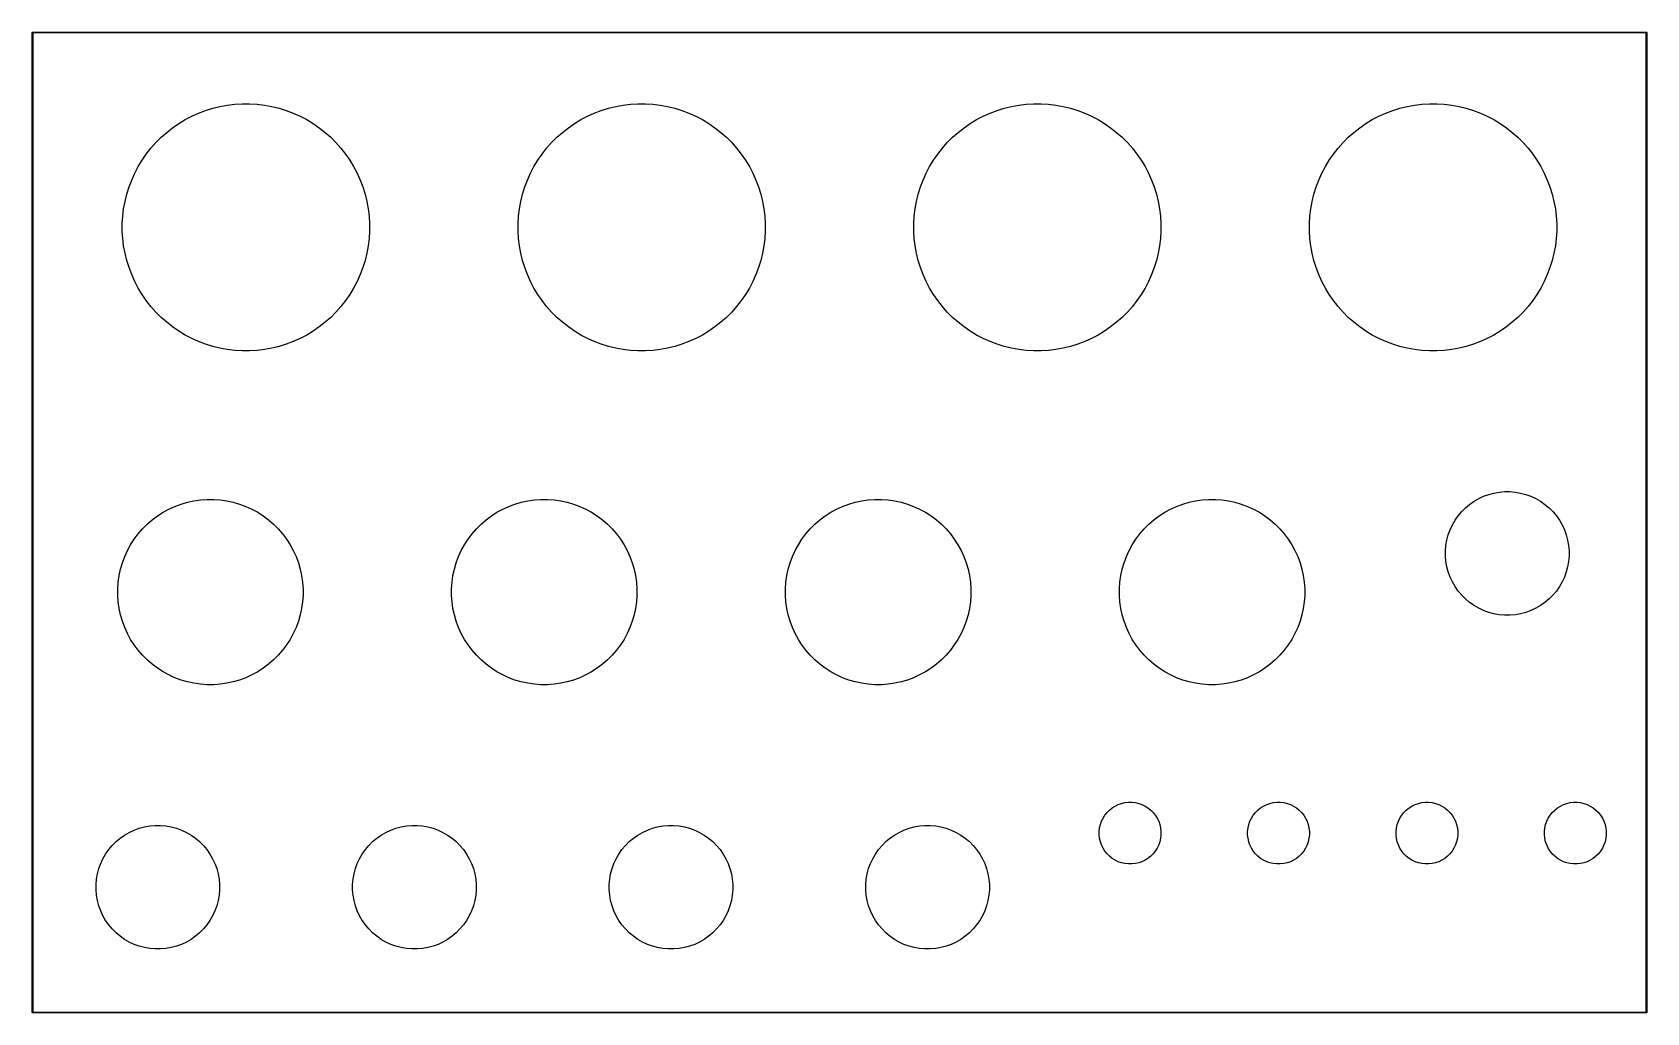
# Model space of a CAD drawing. Header units: millimetres. Extents: x 35 to 165, y -140 to -60.
import ezdxf

# ---------------------------------------------------------------- set-up
doc = ezdxf.new("R2010")
doc.units = ezdxf.units.MM
doc.layers.add('B.Mask', color=4, linetype='CONTINUOUS', true_color=0x02ffee)
doc.layers.add('Edge.Cuts', color=254, linetype='CONTINUOUS', true_color=0xd0d2cd)

msp = doc.modelspace()

# ---------------------------------------------------------------- linework, layer by layer
at = {"layer": 'B.Mask', "linetype": 'CONTINUOUS'}
for p, q in [((48.737972, -66.672002), (49.314681, -66.492292)), ((49.314681, -66.492292), (49.901189, -66.347731)), ((49.901189, -66.347731), (50.495355, -66.238846)), ((50.495355, -66.238846), (51.095011, -66.166034)), ((51.095011, -66.166034), (51.69797, -66.129562)), ((51.69797, -66.129562), (52.30203, -66.129562)), ((52.30203, -66.129562), (52.904989, -66.166034)), ((52.904989, -66.166034), (53.504645, -66.238846)), ((53.504645, -66.238846), (54.098811, -66.347731)), ((54.098811, -66.347731), (54.685319, -66.492292)), ((54.685319, -66.492292), (55.262028, -66.672002)), ((80.737972, -66.672002), (81.314681, -66.492292)), ((81.314681, -66.492292), (81.901189, -66.347731)), ((81.901189, -66.347731), (82.495355, -66.238846)), ((82.495355, -66.238846), (83.095011, -66.166034)), ((83.095011, -66.166034), (83.69797, -66.129562)), ((83.69797, -66.129562), (84.30203, -66.129562)), ((84.30203, -66.129562), (84.904989, -66.166034)), ((84.904989, -66.166034), (85.504645, -66.238846)), ((85.504645, -66.238846), (86.098811, -66.347731)), ((86.098811, -66.347731), (86.685319, -66.492292)), ((86.685319, -66.492292), (87.262028, -66.672002)), ((112.737972, -66.672002), (113.314681, -66.492292)), ((113.314681, -66.492292), (113.901189, -66.347731)), ((113.901189, -66.347731), (114.495355, -66.238846)), ((114.495355, -66.238846), (115.095011, -66.166034)), ((115.095011, -66.166034), (115.69797, -66.129562)), ((115.69797, -66.129562), (116.30203, -66.129562)), ((116.30203, -66.129562), (116.904989, -66.166034)), ((116.904989, -66.166034), (117.504645, -66.238846)), ((117.504645, -66.238846), (118.098811, -66.347731)), ((118.098811, -66.347731), (118.685319, -66.492292)), ((118.685319, -66.492292), (119.262028, -66.672002)), ((144.737972, -66.672002), (145.314681, -66.492292)), ((145.314681, -66.492292), (145.901189, -66.347731)), ((145.901189, -66.347731), (146.495355, -66.238846)), ((146.495355, -66.238846), (147.095011, -66.166034)), ((147.095011, -66.166034), (147.69797, -66.129562)), ((147.69797, -66.129562), (148.30203, -66.129562)), ((148.30203, -66.129562), (148.904989, -66.166034)), ((148.904989, -66.166034), (149.504645, -66.238846)), ((149.504645, -66.238846), (150.098811, -66.347731)), ((150.098811, -66.347731), (150.685319, -66.492292)), ((150.685319, -66.492292), (151.262028, -66.672002)), ((46.073378, -68.070489), (46.57051, -67.727343)), ((46.57051, -67.727343), (47.087454, -67.41484)), ((47.087454, -67.41484), (47.622323, -67.134119)), ((47.622323, -67.134119), (48.173166, -66.886205)), ((48.173166, -66.886205), (48.737972, -66.672002)), ((55.262028, -66.672002), (55.826834, -66.886205)), ((55.826834, -66.886205), (56.377677, -67.134119)), ((56.377677, -67.134119), (56.912546, -67.41484)), ((56.912546, -67.41484), (57.42949, -67.727343)), ((57.42949, -67.727343), (57.926622, -68.070489)), ((78.073378, -68.070489), (78.57051, -67.727343)), ((78.57051, -67.727343), (79.087454, -67.41484)), ((79.087454, -67.41484), (79.622323, -67.134119)), ((79.622323, -67.134119), (80.173166, -66.886205)), ((80.173166, -66.886205), (80.737972, -66.672002)), ((87.262028, -66.672002), (87.826834, -66.886205)), ((87.826834, -66.886205), (88.377677, -67.134119)), ((88.377677, -67.134119), (88.912546, -67.41484)), ((88.912546, -67.41484), (89.42949, -67.727343)), ((89.42949, -67.727343), (89.926622, -68.070489)), ((110.073378, -68.070489), (110.57051, -67.727343)), ((110.57051, -67.727343), (111.087454, -67.41484)), ((111.087454, -67.41484), (111.622323, -67.134119)), ((111.622323, -67.134119), (112.173166, -66.886205)), ((112.173166, -66.886205), (112.737972, -66.672002)), ((119.262028, -66.672002), (119.826834, -66.886205)), ((119.826834, -66.886205), (120.377677, -67.134119)), ((120.377677, -67.134119), (120.912546, -67.41484)), ((120.912546, -67.41484), (121.42949, -67.727343)), ((121.42949, -67.727343), (121.926622, -68.070489)), ((142.073378, -68.070489), (142.57051, -67.727343)), ((142.57051, -67.727343), (143.087454, -67.41484)), ((143.087454, -67.41484), (143.622323, -67.134119)), ((143.622323, -67.134119), (144.173166, -66.886205)), ((144.173166, -66.886205), (144.737972, -66.672002)), ((151.262028, -66.672002), (151.826834, -66.886205)), ((151.826834, -66.886205), (152.377677, -67.134119)), ((152.377677, -67.134119), (152.912546, -67.41484)), ((152.912546, -67.41484), (153.42949, -67.727343)), ((153.42949, -67.727343), (153.926622, -68.070489)), ((44.71859, -69.270726), (45.145726, -68.84359)), ((45.145726, -68.84359), (45.597872, -68.443024)), ((45.597872, -68.443024), (46.073378, -68.070489)), ((57.926622, -68.070489), (58.402128, -68.443024)), ((58.402128, -68.443024), (58.854274, -68.84359)), ((58.854274, -68.84359), (59.28141, -69.270726)), ((76.71859, -69.270726), (77.145726, -68.84359)), ((77.145726, -68.84359), (77.597872, -68.443024)), ((77.597872, -68.443024), (78.073378, -68.070489)), ((89.926622, -68.070489), (90.402128, -68.443024)), ((90.402128, -68.443024), (90.854274, -68.84359)), ((90.854274, -68.84359), (91.28141, -69.270726)), ((108.71859, -69.270726), (109.145726, -68.84359)), ((109.145726, -68.84359), (109.597872, -68.443024)), ((109.597872, -68.443024), (110.073378, -68.070489)), ((121.926622, -68.070489), (122.402128, -68.443024)), ((122.402128, -68.443024), (122.854274, -68.84359)), ((122.854274, -68.84359), (123.28141, -69.270726)), ((140.71859, -69.270726), (141.145726, -68.84359)), ((141.145726, -68.84359), (141.597872, -68.443024)), ((141.597872, -68.443024), (142.073378, -68.070489)), ((153.926622, -68.070489), (154.402128, -68.443024)), ((154.402128, -68.443024), (154.854274, -68.84359)), ((154.854274, -68.84359), (155.28141, -69.270726)), ((43.602343, -70.69551), (43.945489, -70.198378)), ((43.945489, -70.198378), (44.318024, -69.722872)), ((44.318024, -69.722872), (44.71859, -69.270726)), ((59.28141, -69.270726), (59.681976, -69.722872)), ((59.681976, -69.722872), (60.054511, -70.198378)), ((60.054511, -70.198378), (60.397657, -70.69551)), ((75.602343, -70.69551), (75.945489, -70.198378)), ((75.945489, -70.198378), (76.318024, -69.722872)), ((76.318024, -69.722872), (76.71859, -69.270726)), ((91.28141, -69.270726), (91.681976, -69.722872)), ((91.681976, -69.722872), (92.054511, -70.198378)), ((92.054511, -70.198378), (92.397657, -70.69551)), ((107.602343, -70.69551), (107.945489, -70.198378)), ((107.945489, -70.198378), (108.318024, -69.722872)), ((108.318024, -69.722872), (108.71859, -69.270726)), ((123.28141, -69.270726), (123.681976, -69.722872)), ((123.681976, -69.722872), (124.054511, -70.198378)), ((124.054511, -70.198378), (124.397657, -70.69551)), ((139.602343, -70.69551), (139.945489, -70.198378)), ((139.945489, -70.198378), (140.318024, -69.722872)), ((140.318024, -69.722872), (140.71859, -69.270726)), ((155.28141, -69.270726), (155.681976, -69.722872)), ((155.681976, -69.722872), (156.054511, -70.198378)), ((156.054511, -70.198378), (156.397657, -70.69551)), ((42.761205, -72.298166), (43.009119, -71.747323)), ((43.009119, -71.747323), (43.28984, -71.212454)), ((43.28984, -71.212454), (43.602343, -70.69551)), ((60.397657, -70.69551), (60.71016, -71.212454)), ((60.71016, -71.212454), (60.990881, -71.747323)), ((60.990881, -71.747323), (61.238795, -72.298166)), ((74.761205, -72.298166), (75.009119, -71.747323)), ((75.009119, -71.747323), (75.28984, -71.212454)), ((75.28984, -71.212454), (75.602343, -70.69551)), ((92.397657, -70.69551), (92.71016, -71.212454)), ((92.71016, -71.212454), (92.990881, -71.747323)), ((92.990881, -71.747323), (93.238795, -72.298166)), ((106.761205, -72.298166), (107.009119, -71.747323)), ((107.009119, -71.747323), (107.28984, -71.212454)), ((107.28984, -71.212454), (107.602343, -70.69551)), ((124.397657, -70.69551), (124.71016, -71.212454)), ((124.71016, -71.212454), (124.990881, -71.747323)), ((124.990881, -71.747323), (125.238795, -72.298166)), ((138.761205, -72.298166), (139.009119, -71.747323)), ((139.009119, -71.747323), (139.28984, -71.212454)), ((139.28984, -71.212454), (139.602343, -70.69551)), ((156.397657, -70.69551), (156.71016, -71.212454)), ((156.71016, -71.212454), (156.990881, -71.747323)), ((156.990881, -71.747323), (157.238795, -72.298166)), ((42.367292, -73.439681), (42.547002, -72.862972)), ((42.547002, -72.862972), (42.761205, -72.298166)), ((61.238795, -72.298166), (61.452998, -72.862972)), ((61.452998, -72.862972), (61.632708, -73.439681)), ((74.367292, -73.439681), (74.547002, -72.862972)), ((74.547002, -72.862972), (74.761205, -72.298166)), ((93.238795, -72.298166), (93.452998, -72.862972)), ((93.452998, -72.862972), (93.632708, -73.439681)), ((106.367292, -73.439681), (106.547002, -72.862972)), ((106.547002, -72.862972), (106.761205, -72.298166)), ((125.238795, -72.298166), (125.452998, -72.862972)), ((125.452998, -72.862972), (125.632708, -73.439681)), ((138.367292, -73.439681), (138.547002, -72.862972)), ((138.547002, -72.862972), (138.761205, -72.298166)), ((157.238795, -72.298166), (157.452998, -72.862972)), ((157.452998, -72.862972), (157.632708, -73.439681)), ((42.113846, -74.620355), (42.222731, -74.026189)), ((42.222731, -74.026189), (42.367292, -73.439681)), ((61.632708, -73.439681), (61.777269, -74.026189)), ((61.777269, -74.026189), (61.886154, -74.620355)), ((74.113846, -74.620355), (74.222731, -74.026189)), ((74.222731, -74.026189), (74.367292, -73.439681)), ((93.632708, -73.439681), (93.777269, -74.026189)), ((93.777269, -74.026189), (93.886154, -74.620355)), ((106.113846, -74.620355), (106.222731, -74.026189)), ((106.222731, -74.026189), (106.367292, -73.439681)), ((125.632708, -73.439681), (125.777269, -74.026189)), ((125.777269, -74.026189), (125.886154, -74.620355)), ((138.113846, -74.620355), (138.222731, -74.026189)), ((138.222731, -74.026189), (138.367292, -73.439681)), ((157.632708, -73.439681), (157.777269, -74.026189)), ((157.777269, -74.026189), (157.886154, -74.620355)), ((42.004562, -75.82297), (42.041034, -75.220011)), ((42.041034, -75.220011), (42.113846, -74.620355)), ((61.886154, -74.620355), (61.958966, -75.220011)), ((61.958966, -75.220011), (61.995438, -75.82297)), ((74.004562, -75.82297), (74.041034, -75.220011)), ((74.041034, -75.220011), (74.113846, -74.620355)), ((93.886154, -74.620355), (93.958966, -75.220011)), ((93.958966, -75.220011), (93.995438, -75.82297)), ((106.004562, -75.82297), (106.041034, -75.220011)), ((106.041034, -75.220011), (106.113846, -74.620355)), ((125.886154, -74.620355), (125.958966, -75.220011)), ((125.958966, -75.220011), (125.995438, -75.82297)), ((138.004562, -75.82297), (138.041034, -75.220011)), ((138.041034, -75.220011), (138.113846, -74.620355)), ((157.886154, -74.620355), (157.958966, -75.220011)), ((157.958966, -75.220011), (157.995438, -75.82297)), ((42.004562, -76.42703), (42.004562, -75.82297)), ((42.041034, -77.029989), (42.004562, -76.42703)), ((61.995438, -76.42703), (61.958966, -77.029989)), ((61.995438, -75.82297), (61.995438, -76.42703)), ((74.004562, -76.42703), (74.004562, -75.82297)), ((74.041034, -77.029989), (74.004562, -76.42703)), ((93.995438, -76.42703), (93.958966, -77.029989)), ((93.995438, -75.82297), (93.995438, -76.42703)), ((106.004562, -76.42703), (106.004562, -75.82297)), ((106.041034, -77.029989), (106.004562, -76.42703)), ((125.995438, -76.42703), (125.958966, -77.029989)), ((125.995438, -75.82297), (125.995438, -76.42703)), ((138.004562, -76.42703), (138.004562, -75.82297)), ((138.041034, -77.029989), (138.004562, -76.42703)), ((157.995438, -76.42703), (157.958966, -77.029989)), ((157.995438, -75.82297), (157.995438, -76.42703)), ((42.113846, -77.629645), (42.041034, -77.029989)), ((42.222731, -78.223811), (42.113846, -77.629645)), ((42.367292, -78.810319), (42.222731, -78.223811)), ((61.777269, -78.223811), (61.632708, -78.810319)), ((61.886154, -77.629645), (61.777269, -78.223811)), ((61.958966, -77.029989), (61.886154, -77.629645)), ((74.113846, -77.629645), (74.041034, -77.029989)), ((74.222731, -78.223811), (74.113846, -77.629645)), ((74.367292, -78.810319), (74.222731, -78.223811)), ((93.777269, -78.223811), (93.632708, -78.810319)), ((93.886154, -77.629645), (93.777269, -78.223811)), ((93.958966, -77.029989), (93.886154, -77.629645)), ((106.113846, -77.629645), (106.041034, -77.029989)), ((106.222731, -78.223811), (106.113846, -77.629645)), ((106.367292, -78.810319), (106.222731, -78.223811)), ((125.777269, -78.223811), (125.632708, -78.810319)), ((125.886154, -77.629645), (125.777269, -78.223811)), ((125.958966, -77.029989), (125.886154, -77.629645)), ((138.113846, -77.629645), (138.041034, -77.029989)), ((138.222731, -78.223811), (138.113846, -77.629645)), ((138.367292, -78.810319), (138.222731, -78.223811)), ((157.777269, -78.223811), (157.632708, -78.810319)), ((157.886154, -77.629645), (157.777269, -78.223811)), ((157.958966, -77.029989), (157.886154, -77.629645)), ((42.547002, -79.387028), (42.367292, -78.810319)), ((42.761205, -79.951834), (42.547002, -79.387028)), ((61.452998, -79.387028), (61.238795, -79.951834)), ((61.632708, -78.810319), (61.452998, -79.387028)), ((74.547002, -79.387028), (74.367292, -78.810319)), ((74.761205, -79.951834), (74.547002, -79.387028)), ((93.452998, -79.387028), (93.238795, -79.951834)), ((93.632708, -78.810319), (93.452998, -79.387028)), ((106.547002, -79.387028), (106.367292, -78.810319)), ((106.761205, -79.951834), (106.547002, -79.387028)), ((125.452998, -79.387028), (125.238795, -79.951834)), ((125.632708, -78.810319), (125.452998, -79.387028)), ((138.547002, -79.387028), (138.367292, -78.810319)), ((138.761205, -79.951834), (138.547002, -79.387028)), ((157.452998, -79.387028), (157.238795, -79.951834)), ((157.632708, -78.810319), (157.452998, -79.387028)), ((43.009119, -80.502677), (42.761205, -79.951834)), ((43.28984, -81.037546), (43.009119, -80.502677)), ((60.990881, -80.502677), (60.71016, -81.037546)), ((61.238795, -79.951834), (60.990881, -80.502677)), ((75.009119, -80.502677), (74.761205, -79.951834)), ((75.28984, -81.037546), (75.009119, -80.502677)), ((92.990881, -80.502677), (92.71016, -81.037546)), ((93.238795, -79.951834), (92.990881, -80.502677)), ((107.009119, -80.502677), (106.761205, -79.951834)), ((107.28984, -81.037546), (107.009119, -80.502677)), ((124.990881, -80.502677), (124.71016, -81.037546)), ((125.238795, -79.951834), (124.990881, -80.502677)), ((139.009119, -80.502677), (138.761205, -79.951834)), ((139.28984, -81.037546), (139.009119, -80.502677)), ((156.990881, -80.502677), (156.71016, -81.037546)), ((157.238795, -79.951834), (156.990881, -80.502677)), ((43.602343, -81.55449), (43.28984, -81.037546)), ((43.945489, -82.051622), (43.602343, -81.55449)), ((44.318024, -82.527128), (43.945489, -82.051622)), ((60.054511, -82.051622), (59.681976, -82.527128)), ((60.397657, -81.55449), (60.054511, -82.051622)), ((60.71016, -81.037546), (60.397657, -81.55449)), ((75.602343, -81.55449), (75.28984, -81.037546)), ((75.945489, -82.051622), (75.602343, -81.55449)), ((76.318024, -82.527128), (75.945489, -82.051622)), ((92.054511, -82.051622), (91.681976, -82.527128)), ((92.397657, -81.55449), (92.054511, -82.051622)), ((92.71016, -81.037546), (92.397657, -81.55449)), ((107.602343, -81.55449), (107.28984, -81.037546)), ((107.945489, -82.051622), (107.602343, -81.55449)), ((108.318024, -82.527128), (107.945489, -82.051622)), ((124.054511, -82.051622), (123.681976, -82.527128)), ((124.397657, -81.55449), (124.054511, -82.051622)), ((124.71016, -81.037546), (124.397657, -81.55449)), ((139.602343, -81.55449), (139.28984, -81.037546)), ((139.945489, -82.051622), (139.602343, -81.55449)), ((140.318024, -82.527128), (139.945489, -82.051622)), ((156.054511, -82.051622), (155.681976, -82.527128)), ((156.397657, -81.55449), (156.054511, -82.051622)), ((156.71016, -81.037546), (156.397657, -81.55449)), ((44.71859, -82.979274), (44.318024, -82.527128)), ((45.145726, -83.40641), (44.71859, -82.979274)), ((45.597872, -83.806976), (45.145726, -83.40641)), ((58.854274, -83.40641), (58.402128, -83.806976)), ((59.28141, -82.979274), (58.854274, -83.40641)), ((59.681976, -82.527128), (59.28141, -82.979274)), ((76.71859, -82.979274), (76.318024, -82.527128)), ((77.145726, -83.40641), (76.71859, -82.979274)), ((77.597872, -83.806976), (77.145726, -83.40641)), ((90.854274, -83.40641), (90.402128, -83.806976)), ((91.28141, -82.979274), (90.854274, -83.40641)), ((91.681976, -82.527128), (91.28141, -82.979274)), ((108.71859, -82.979274), (108.318024, -82.527128)), ((109.145726, -83.40641), (108.71859, -82.979274)), ((109.597872, -83.806976), (109.145726, -83.40641)), ((122.854274, -83.40641), (122.402128, -83.806976)), ((123.28141, -82.979274), (122.854274, -83.40641)), ((123.681976, -82.527128), (123.28141, -82.979274)), ((140.71859, -82.979274), (140.318024, -82.527128)), ((141.145726, -83.40641), (140.71859, -82.979274)), ((141.597872, -83.806976), (141.145726, -83.40641)), ((154.854274, -83.40641), (154.402128, -83.806976)), ((155.28141, -82.979274), (154.854274, -83.40641)), ((155.681976, -82.527128), (155.28141, -82.979274)), ((46.073378, -84.179511), (45.597872, -83.806976)), ((46.57051, -84.522657), (46.073378, -84.179511)), ((47.087454, -84.83516), (46.57051, -84.522657)), ((47.622323, -85.115881), (47.087454, -84.83516)), ((56.912546, -84.83516), (56.377677, -85.115881)), ((57.42949, -84.522657), (56.912546, -84.83516)), ((57.926622, -84.179511), (57.42949, -84.522657)), ((58.402128, -83.806976), (57.926622, -84.179511)), ((78.073378, -84.179511), (77.597872, -83.806976)), ((78.57051, -84.522657), (78.073378, -84.179511)), ((79.087454, -84.83516), (78.57051, -84.522657)), ((79.622323, -85.115881), (79.087454, -84.83516)), ((88.912546, -84.83516), (88.377677, -85.115881)), ((89.42949, -84.522657), (88.912546, -84.83516)), ((89.926622, -84.179511), (89.42949, -84.522657)), ((90.402128, -83.806976), (89.926622, -84.179511)), ((110.073378, -84.179511), (109.597872, -83.806976)), ((110.57051, -84.522657), (110.073378, -84.179511)), ((111.087454, -84.83516), (110.57051, -84.522657)), ((111.622323, -85.115881), (111.087454, -84.83516)), ((120.912546, -84.83516), (120.377677, -85.115881)), ((121.42949, -84.522657), (120.912546, -84.83516)), ((121.926622, -84.179511), (121.42949, -84.522657)), ((122.402128, -83.806976), (121.926622, -84.179511)), ((142.073378, -84.179511), (141.597872, -83.806976)), ((142.57051, -84.522657), (142.073378, -84.179511)), ((143.087454, -84.83516), (142.57051, -84.522657)), ((143.622323, -85.115881), (143.087454, -84.83516)), ((152.912546, -84.83516), (152.377677, -85.115881)), ((153.42949, -84.522657), (152.912546, -84.83516)), ((153.926622, -84.179511), (153.42949, -84.522657)), ((154.402128, -83.806976), (153.926622, -84.179511)), ((48.173166, -85.363795), (47.622323, -85.115881)), ((48.737972, -85.577998), (48.173166, -85.363795)), ((49.314681, -85.757708), (48.737972, -85.577998)), ((49.901189, -85.902269), (49.314681, -85.757708)), ((50.495355, -86.011154), (49.901189, -85.902269)), ((51.095011, -86.083966), (50.495355, -86.011154)), ((51.69797, -86.120438), (51.095011, -86.083966)), ((52.30203, -86.120438), (51.69797, -86.120438)), ((52.904989, -86.083966), (52.30203, -86.120438)), ((53.504645, -86.011154), (52.904989, -86.083966)), ((54.098811, -85.902269), (53.504645, -86.011154)), ((54.685319, -85.757708), (54.098811, -85.902269)), ((55.262028, -85.577998), (54.685319, -85.757708)), ((55.826834, -85.363795), (55.262028, -85.577998)), ((56.377677, -85.115881), (55.826834, -85.363795)), ((80.173166, -85.363795), (79.622323, -85.115881)), ((80.737972, -85.577998), (80.173166, -85.363795)), ((81.314681, -85.757708), (80.737972, -85.577998)), ((81.901189, -85.902269), (81.314681, -85.757708)), ((82.495355, -86.011154), (81.901189, -85.902269)), ((83.095011, -86.083966), (82.495355, -86.011154)), ((83.69797, -86.120438), (83.095011, -86.083966)), ((84.30203, -86.120438), (83.69797, -86.120438)), ((84.904989, -86.083966), (84.30203, -86.120438)), ((85.504645, -86.011154), (84.904989, -86.083966)), ((86.098811, -85.902269), (85.504645, -86.011154)), ((86.685319, -85.757708), (86.098811, -85.902269)), ((87.262028, -85.577998), (86.685319, -85.757708)), ((87.826834, -85.363795), (87.262028, -85.577998)), ((88.377677, -85.115881), (87.826834, -85.363795)), ((112.173166, -85.363795), (111.622323, -85.115881)), ((112.737972, -85.577998), (112.173166, -85.363795)), ((113.314681, -85.757708), (112.737972, -85.577998)), ((113.901189, -85.902269), (113.314681, -85.757708)), ((114.495355, -86.011154), (113.901189, -85.902269)), ((115.095011, -86.083966), (114.495355, -86.011154)), ((115.69797, -86.120438), (115.095011, -86.083966)), ((116.30203, -86.120438), (115.69797, -86.120438)), ((116.904989, -86.083966), (116.30203, -86.120438)), ((117.504645, -86.011154), (116.904989, -86.083966)), ((118.098811, -85.902269), (117.504645, -86.011154)), ((118.685319, -85.757708), (118.098811, -85.902269)), ((119.262028, -85.577998), (118.685319, -85.757708)), ((119.826834, -85.363795), (119.262028, -85.577998)), ((120.377677, -85.115881), (119.826834, -85.363795)), ((144.173166, -85.363795), (143.622323, -85.115881)), ((144.737972, -85.577998), (144.173166, -85.363795)), ((145.314681, -85.757708), (144.737972, -85.577998)), ((145.901189, -85.902269), (145.314681, -85.757708)), ((146.495355, -86.011154), (145.901189, -85.902269)), ((147.095011, -86.083966), (146.495355, -86.011154)), ((147.69797, -86.120438), (147.095011, -86.083966)), ((148.30203, -86.120438), (147.69797, -86.120438)), ((148.904989, -86.083966), (148.30203, -86.120438)), ((149.504645, -86.011154), (148.904989, -86.083966)), ((150.098811, -85.902269), (149.504645, -86.011154)), ((150.685319, -85.757708), (150.098811, -85.902269)), ((151.262028, -85.577998), (150.685319, -85.757708)), ((151.826834, -85.363795), (151.262028, -85.577998)), ((152.377677, -85.115881), (151.826834, -85.363795)), ((151.691257, -98.064946), (152.086583, -97.880602)), ((152.086583, -97.880602), (152.496471, -97.731415)), ((152.496471, -97.731415), (152.917802, -97.61852)), ((152.917802, -97.61852), (153.347369, -97.542776)), ((153.347369, -97.542776), (153.781903, -97.504759)), ((153.781903, -97.504759), (154.218097, -97.504759)), ((154.218097, -97.504759), (154.652631, -97.542776)), ((154.652631, -97.542776), (155.082198, -97.61852)), ((155.082198, -97.61852), (155.503529, -97.731415)), ((155.503529, -97.731415), (155.913417, -97.880602)), ((155.913417, -97.880602), (156.308743, -98.064946)), ((44.84758, -99.464344), (45.297975, -99.174893)), ((45.297975, -99.174893), (45.767871, -98.91831)), ((45.767871, -98.91831), (46.254874, -98.695904)), ((46.254874, -98.695904), (46.756503, -98.508806)), ((46.756503, -98.508806), (47.270201, -98.35797)), ((47.270201, -98.35797), (47.793351, -98.244166)), ((47.793351, -98.244166), (48.323287, -98.167973)), ((48.323287, -98.167973), (48.857307, -98.129779)), ((48.857307, -98.129779), (49.392693, -98.129779)), ((49.392693, -98.129779), (49.926713, -98.167973)), ((49.926713, -98.167973), (50.456649, -98.244166)), ((50.456649, -98.244166), (50.979799, -98.35797)), ((50.979799, -98.35797), (51.493497, -98.508806)), ((51.493497, -98.508806), (51.995126, -98.695904)), ((51.995126, -98.695904), (52.482129, -98.91831)), ((52.482129, -98.91831), (52.952025, -99.174893)), ((52.952025, -99.174893), (53.40242, -99.464344)), ((71.84758, -99.464344), (72.297975, -99.174893)), ((72.297975, -99.174893), (72.767871, -98.91831)), ((72.767871, -98.91831), (73.254874, -98.695904)), ((73.254874, -98.695904), (73.756503, -98.508806)), ((73.756503, -98.508806), (74.270201, -98.35797)), ((74.270201, -98.35797), (74.793351, -98.244166)), ((74.793351, -98.244166), (75.323287, -98.167973)), ((75.323287, -98.167973), (75.857307, -98.129779)), ((75.857307, -98.129779), (76.392693, -98.129779)), ((76.392693, -98.129779), (76.926713, -98.167973)), ((76.926713, -98.167973), (77.456649, -98.244166)), ((77.456649, -98.244166), (77.979799, -98.35797)), ((77.979799, -98.35797), (78.493497, -98.508806)), ((78.493497, -98.508806), (78.995126, -98.695904)), ((78.995126, -98.695904), (79.482129, -98.91831)), ((79.482129, -98.91831), (79.952025, -99.174893)), ((79.952025, -99.174893), (80.40242, -99.464344)), ((98.84758, -99.464344), (99.297975, -99.174893)), ((99.297975, -99.174893), (99.767871, -98.91831)), ((99.767871, -98.91831), (100.254874, -98.695904)), ((100.254874, -98.695904), (100.756503, -98.508806)), ((100.756503, -98.508806), (101.270201, -98.35797)), ((101.270201, -98.35797), (101.793351, -98.244166)), ((101.793351, -98.244166), (102.323287, -98.167973)), ((102.323287, -98.167973), (102.857307, -98.129779)), ((102.857307, -98.129779), (103.392693, -98.129779)), ((103.392693, -98.129779), (103.926713, -98.167973)), ((103.926713, -98.167973), (104.456649, -98.244166)), ((104.456649, -98.244166), (104.979799, -98.35797)), ((104.979799, -98.35797), (105.493497, -98.508806)), ((105.493497, -98.508806), (105.995126, -98.695904)), ((105.995126, -98.695904), (106.482129, -98.91831)), ((106.482129, -98.91831), (106.952025, -99.174893)), ((106.952025, -99.174893), (107.40242, -99.464344)), ((125.84758, -99.464344), (126.297975, -99.174893)), ((126.297975, -99.174893), (126.767871, -98.91831)), ((126.767871, -98.91831), (127.254874, -98.695904)), ((127.254874, -98.695904), (127.756503, -98.508806)), ((127.756503, -98.508806), (128.270201, -98.35797)), ((128.270201, -98.35797), (128.793351, -98.244166)), ((128.793351, -98.244166), (129.323287, -98.167973)), ((129.323287, -98.167973), (129.857307, -98.129779)), ((129.857307, -98.129779), (130.392693, -98.129779)), ((130.392693, -98.129779), (130.926713, -98.167973)), ((130.926713, -98.167973), (131.456649, -98.244166)), ((131.456649, -98.244166), (131.979799, -98.35797)), ((131.979799, -98.35797), (132.493497, -98.508806)), ((132.493497, -98.508806), (132.995126, -98.695904)), ((132.995126, -98.695904), (133.482129, -98.91831)), ((133.482129, -98.91831), (133.952025, -99.174893)), ((133.952025, -99.174893), (134.40242, -99.464344)), ((150.033233, -99.456193), (150.313613, -99.122049)), ((150.313613, -99.122049), (150.622049, -98.813613)), ((150.622049, -98.813613), (150.956193, -98.533233)), ((150.956193, -98.533233), (151.313502, -98.283043)), ((151.313502, -98.283043), (151.691257, -98.064946)), ((156.308743, -98.064946), (156.686498, -98.283043)), ((156.686498, -98.283043), (157.043807, -98.533233)), ((157.043807, -98.533233), (157.377951, -98.813613)), ((157.377951, -98.813613), (157.686387, -99.122049)), ((157.686387, -99.122049), (157.966767, -99.456193)), ((43.285188, -100.918982), (43.635791, -100.514365)), ((43.635791, -100.514365), (44.014365, -100.135791)), ((44.014365, -100.135791), (44.418982, -99.785188)), ((44.418982, -99.785188), (44.84758, -99.464344)), ((53.40242, -99.464344), (53.831018, -99.785188)), ((53.831018, -99.785188), (54.235635, -100.135791)), ((54.235635, -100.135791), (54.614209, -100.514365)), ((54.614209, -100.514365), (54.964812, -100.918982)), ((70.285188, -100.918982), (70.635791, -100.514365)), ((70.635791, -100.514365), (71.014365, -100.135791)), ((71.014365, -100.135791), (71.418982, -99.785188)), ((71.418982, -99.785188), (71.84758, -99.464344)), ((80.40242, -99.464344), (80.831018, -99.785188)), ((80.831018, -99.785188), (81.235635, -100.135791)), ((81.235635, -100.135791), (81.614209, -100.514365)), ((81.614209, -100.514365), (81.964812, -100.918982)), ((97.285188, -100.918982), (97.635791, -100.514365)), ((97.635791, -100.514365), (98.014365, -100.135791)), ((98.014365, -100.135791), (98.418982, -99.785188)), ((98.418982, -99.785188), (98.84758, -99.464344)), ((107.40242, -99.464344), (107.831018, -99.785188)), ((107.831018, -99.785188), (108.235635, -100.135791)), ((108.235635, -100.135791), (108.614209, -100.514365)), ((108.614209, -100.514365), (108.964812, -100.918982)), ((124.285188, -100.918982), (124.635791, -100.514365)), ((124.635791, -100.514365), (125.014365, -100.135791)), ((125.014365, -100.135791), (125.418982, -99.785188)), ((125.418982, -99.785188), (125.84758, -99.464344)), ((134.40242, -99.464344), (134.831018, -99.785188)), ((134.831018, -99.785188), (135.235635, -100.135791)), ((135.235635, -100.135791), (135.614209, -100.514365)), ((135.614209, -100.514365), (135.964812, -100.918982)), ((149.380602, -100.586583), (149.564946, -100.191257)), ((149.564946, -100.191257), (149.783043, -99.813502)), ((149.783043, -99.813502), (150.033233, -99.456193)), ((157.966767, -99.456193), (158.216957, -99.813502)), ((158.216957, -99.813502), (158.435054, -100.191257)), ((158.435054, -100.191257), (158.619398, -100.586583)), ((42.41831, -102.267871), (42.674893, -101.797975)), ((42.674893, -101.797975), (42.964344, -101.34758)), ((42.964344, -101.34758), (43.285188, -100.918982)), ((54.964812, -100.918982), (55.285656, -101.34758)), ((55.285656, -101.34758), (55.575107, -101.797975)), ((55.575107, -101.797975), (55.83169, -102.267871)), ((69.41831, -102.267871), (69.674893, -101.797975)), ((69.674893, -101.797975), (69.964344, -101.34758)), ((69.964344, -101.34758), (70.285188, -100.918982)), ((81.964812, -100.918982), (82.285656, -101.34758)), ((82.285656, -101.34758), (82.575107, -101.797975)), ((82.575107, -101.797975), (82.83169, -102.267871)), ((96.41831, -102.267871), (96.674893, -101.797975)), ((96.674893, -101.797975), (96.964344, -101.34758)), ((96.964344, -101.34758), (97.285188, -100.918982)), ((108.964812, -100.918982), (109.285656, -101.34758)), ((109.285656, -101.34758), (109.575107, -101.797975)), ((109.575107, -101.797975), (109.83169, -102.267871)), ((123.41831, -102.267871), (123.674893, -101.797975)), ((123.674893, -101.797975), (123.964344, -101.34758)), ((123.964344, -101.34758), (124.285188, -100.918982)), ((135.964812, -100.918982), (136.285656, -101.34758)), ((136.285656, -101.34758), (136.575107, -101.797975)), ((136.575107, -101.797975), (136.83169, -102.267871)), ((149.042776, -101.847369), (149.11852, -101.417802)), ((149.11852, -101.417802), (149.231415, -100.996471)), ((149.231415, -100.996471), (149.380602, -100.586583)), ((158.619398, -100.586583), (158.768585, -100.996471)), ((158.768585, -100.996471), (158.88148, -101.417802)), ((158.88148, -101.417802), (158.957224, -101.847369)), ((42.008806, -103.256503), (42.195904, -102.754874)), ((42.195904, -102.754874), (42.41831, -102.267871)), ((55.83169, -102.267871), (56.054096, -102.754874)), ((56.054096, -102.754874), (56.241194, -103.256503)), ((69.008806, -103.256503), (69.195904, -102.754874)), ((69.195904, -102.754874), (69.41831, -102.267871)), ((82.83169, -102.267871), (83.054096, -102.754874)), ((83.054096, -102.754874), (83.241194, -103.256503)), ((96.008806, -103.256503), (96.195904, -102.754874)), ((96.195904, -102.754874), (96.41831, -102.267871)), ((109.83169, -102.267871), (110.054096, -102.754874)), ((110.054096, -102.754874), (110.241194, -103.256503)), ((123.008806, -103.256503), (123.195904, -102.754874)), ((123.195904, -102.754874), (123.41831, -102.267871)), ((136.83169, -102.267871), (137.054096, -102.754874)), ((137.054096, -102.754874), (137.241194, -103.256503)), ((149.004759, -102.281903), (149.042776, -101.847369)), ((149.004759, -102.718097), (149.004759, -102.281903)), ((149.042776, -103.152631), (149.004759, -102.718097)), ((158.957224, -101.847369), (158.995241, -102.281903)), ((158.995241, -102.718097), (158.957224, -103.152631)), ((158.995241, -102.281903), (158.995241, -102.718097)), ((41.667973, -104.823287), (41.744166, -104.293351)), ((41.744166, -104.293351), (41.85797, -103.770201)), ((41.85797, -103.770201), (42.008806, -103.256503)), ((56.241194, -103.256503), (56.39203, -103.770201)), ((56.39203, -103.770201), (56.505834, -104.293351)), ((56.505834, -104.293351), (56.582027, -104.823287)), ((68.667973, -104.823287), (68.744166, -104.293351)), ((68.744166, -104.293351), (68.85797, -103.770201)), ((68.85797, -103.770201), (69.008806, -103.256503)), ((83.241194, -103.256503), (83.39203, -103.770201)), ((83.39203, -103.770201), (83.505834, -104.293351)), ((83.505834, -104.293351), (83.582027, -104.823287)), ((95.667973, -104.823287), (95.744166, -104.293351)), ((95.744166, -104.293351), (95.85797, -103.770201)), ((95.85797, -103.770201), (96.008806, -103.256503)), ((110.241194, -103.256503), (110.39203, -103.770201)), ((110.39203, -103.770201), (110.505834, -104.293351)), ((110.505834, -104.293351), (110.582027, -104.823287)), ((122.667973, -104.823287), (122.744166, -104.293351)), ((122.744166, -104.293351), (122.85797, -103.770201)), ((122.85797, -103.770201), (123.008806, -103.256503)), ((137.241194, -103.256503), (137.39203, -103.770201)), ((137.39203, -103.770201), (137.505834, -104.293351)), ((137.505834, -104.293351), (137.582027, -104.823287)), ((149.11852, -103.582198), (149.042776, -103.152631)), ((149.231415, -104.003529), (149.11852, -103.582198)), ((149.380602, -104.413417), (149.231415, -104.003529)), ((149.564946, -104.808743), (149.380602, -104.413417)), ((158.619398, -104.413417), (158.435054, -104.808743)), ((158.768585, -104.003529), (158.619398, -104.413417)), ((158.88148, -103.582198), (158.768585, -104.003529)), ((158.957224, -103.152631), (158.88148, -103.582198)), ((41.629779, -105.357307), (41.667973, -104.823287)), ((41.629779, -105.892693), (41.629779, -105.357307)), ((56.582027, -104.823287), (56.620221, -105.357307)), ((56.620221, -105.357307), (56.620221, -105.892693)), ((68.629779, -105.357307), (68.667973, -104.823287)), ((68.629779, -105.892693), (68.629779, -105.357307)), ((83.582027, -104.823287), (83.620221, -105.357307)), ((83.620221, -105.357307), (83.620221, -105.892693)), ((95.629779, -105.357307), (95.667973, -104.823287)), ((95.629779, -105.892693), (95.629779, -105.357307)), ((110.582027, -104.823287), (110.620221, -105.357307)), ((110.620221, -105.357307), (110.620221, -105.892693)), ((122.629779, -105.357307), (122.667973, -104.823287)), ((122.629779, -105.892693), (122.629779, -105.357307)), ((137.582027, -104.823287), (137.620221, -105.357307)), ((137.620221, -105.357307), (137.620221, -105.892693)), ((149.783043, -105.186498), (149.564946, -104.808743)), ((150.033233, -105.543807), (149.783043, -105.186498)), ((150.313613, -105.877951), (150.033233, -105.543807)), ((157.966767, -105.543807), (157.686387, -105.877951)), ((158.216957, -105.186498), (157.966767, -105.543807)), ((158.435054, -104.808743), (158.216957, -105.186498)), ((41.667973, -106.426713), (41.629779, -105.892693)), ((41.744166, -106.956649), (41.667973, -106.426713)), ((41.85797, -107.479799), (41.744166, -106.956649)), ((56.505834, -106.956649), (56.39203, -107.479799)), ((56.582027, -106.426713), (56.505834, -106.956649)), ((56.620221, -105.892693), (56.582027, -106.426713)), ((68.667973, -106.426713), (68.629779, -105.892693)), ((68.744166, -106.956649), (68.667973, -106.426713)), ((68.85797, -107.479799), (68.744166, -106.956649)), ((83.505834, -106.956649), (83.39203, -107.479799)), ((83.582027, -106.426713), (83.505834, -106.956649)), ((83.620221, -105.892693), (83.582027, -106.426713)), ((95.667973, -106.426713), (95.629779, -105.892693)), ((95.744166, -106.956649), (95.667973, -106.426713)), ((95.85797, -107.479799), (95.744166, -106.956649)), ((110.505834, -106.956649), (110.39203, -107.479799)), ((110.582027, -106.426713), (110.505834, -106.956649)), ((110.620221, -105.892693), (110.582027, -106.426713)), ((122.667973, -106.426713), (122.629779, -105.892693)), ((122.744166, -106.956649), (122.667973, -106.426713)), ((122.85797, -107.479799), (122.744166, -106.956649)), ((137.505834, -106.956649), (137.39203, -107.479799)), ((137.582027, -106.426713), (137.505834, -106.956649)), ((137.620221, -105.892693), (137.582027, -106.426713)), ((150.622049, -106.186387), (150.313613, -105.877951)), ((150.956193, -106.466767), (150.622049, -106.186387)), ((151.313502, -106.716957), (150.956193, -106.466767)), ((151.691257, -106.935054), (151.313502, -106.716957)), ((152.086583, -107.119398), (151.691257, -106.935054)), ((156.308743, -106.935054), (155.913417, -107.119398)), ((156.686498, -106.716957), (156.308743, -106.935054)), ((157.043807, -106.466767), (156.686498, -106.716957)), ((157.377951, -106.186387), (157.043807, -106.466767)), ((157.686387, -105.877951), (157.377951, -106.186387)), ((42.008806, -107.993497), (41.85797, -107.479799)), ((42.195904, -108.495126), (42.008806, -107.993497)), ((56.241194, -107.993497), (56.054096, -108.495126)), ((56.39203, -107.479799), (56.241194, -107.993497)), ((69.008806, -107.993497), (68.85797, -107.479799)), ((69.195904, -108.495126), (69.008806, -107.993497)), ((83.241194, -107.993497), (83.054096, -108.495126)), ((83.39203, -107.479799), (83.241194, -107.993497)), ((96.008806, -107.993497), (95.85797, -107.479799)), ((96.195904, -108.495126), (96.008806, -107.993497)), ((110.241194, -107.993497), (110.054096, -108.495126)), ((110.39203, -107.479799), (110.241194, -107.993497)), ((123.008806, -107.993497), (122.85797, -107.479799)), ((123.195904, -108.495126), (123.008806, -107.993497)), ((137.241194, -107.993497), (137.054096, -108.495126)), ((137.39203, -107.479799), (137.241194, -107.993497)), ((152.496471, -107.268585), (152.086583, -107.119398)), ((152.917802, -107.38148), (152.496471, -107.268585)), ((153.347369, -107.457224), (152.917802, -107.38148)), ((153.781903, -107.495241), (153.347369, -107.457224)), ((154.218097, -107.495241), (153.781903, -107.495241)), ((154.652631, -107.457224), (154.218097, -107.495241)), ((155.082198, -107.38148), (154.652631, -107.457224)), ((155.503529, -107.268585), (155.082198, -107.38148)), ((155.913417, -107.119398), (155.503529, -107.268585)), ((42.41831, -108.982129), (42.195904, -108.495126)), ((42.674893, -109.452025), (42.41831, -108.982129)), ((42.964344, -109.90242), (42.674893, -109.452025)), ((55.575107, -109.452025), (55.285656, -109.90242)), ((55.83169, -108.982129), (55.575107, -109.452025)), ((56.054096, -108.495126), (55.83169, -108.982129)), ((69.41831, -108.982129), (69.195904, -108.495126)), ((69.674893, -109.452025), (69.41831, -108.982129)), ((69.964344, -109.90242), (69.674893, -109.452025)), ((82.575107, -109.452025), (82.285656, -109.90242)), ((82.83169, -108.982129), (82.575107, -109.452025)), ((83.054096, -108.495126), (82.83169, -108.982129)), ((96.41831, -108.982129), (96.195904, -108.495126)), ((96.674893, -109.452025), (96.41831, -108.982129)), ((96.964344, -109.90242), (96.674893, -109.452025)), ((109.575107, -109.452025), (109.285656, -109.90242)), ((109.83169, -108.982129), (109.575107, -109.452025)), ((110.054096, -108.495126), (109.83169, -108.982129)), ((123.41831, -108.982129), (123.195904, -108.495126)), ((123.674893, -109.452025), (123.41831, -108.982129)), ((123.964344, -109.90242), (123.674893, -109.452025)), ((136.575107, -109.452025), (136.285656, -109.90242)), ((136.83169, -108.982129), (136.575107, -109.452025)), ((137.054096, -108.495126), (136.83169, -108.982129)), ((43.285188, -110.331018), (42.964344, -109.90242)), ((43.635791, -110.735635), (43.285188, -110.331018)), ((44.014365, -111.114209), (43.635791, -110.735635)), ((54.614209, -110.735635), (54.235635, -111.114209)), ((54.964812, -110.331018), (54.614209, -110.735635)), ((55.285656, -109.90242), (54.964812, -110.331018)), ((70.285188, -110.331018), (69.964344, -109.90242)), ((70.635791, -110.735635), (70.285188, -110.331018)), ((71.014365, -111.114209), (70.635791, -110.735635)), ((81.614209, -110.735635), (81.235635, -111.114209)), ((81.964812, -110.331018), (81.614209, -110.735635)), ((82.285656, -109.90242), (81.964812, -110.331018)), ((97.285188, -110.331018), (96.964344, -109.90242)), ((97.635791, -110.735635), (97.285188, -110.331018)), ((98.014365, -111.114209), (97.635791, -110.735635)), ((108.614209, -110.735635), (108.235635, -111.114209)), ((108.964812, -110.331018), (108.614209, -110.735635)), ((109.285656, -109.90242), (108.964812, -110.331018)), ((124.285188, -110.331018), (123.964344, -109.90242)), ((124.635791, -110.735635), (124.285188, -110.331018)), ((125.014365, -111.114209), (124.635791, -110.735635)), ((135.614209, -110.735635), (135.235635, -111.114209)), ((135.964812, -110.331018), (135.614209, -110.735635)), ((136.285656, -109.90242), (135.964812, -110.331018)), ((44.418982, -111.464812), (44.014365, -111.114209)), ((44.84758, -111.785656), (44.418982, -111.464812)), ((45.297975, -112.075107), (44.84758, -111.785656)), ((45.767871, -112.33169), (45.297975, -112.075107)), ((52.952025, -112.075107), (52.482129, -112.33169)), ((53.40242, -111.785656), (52.952025, -112.075107)), ((53.831018, -111.464812), (53.40242, -111.785656)), ((54.235635, -111.114209), (53.831018, -111.464812)), ((71.418982, -111.464812), (71.014365, -111.114209)), ((71.84758, -111.785656), (71.418982, -111.464812)), ((72.297975, -112.075107), (71.84758, -111.785656)), ((72.767871, -112.33169), (72.297975, -112.075107)), ((79.952025, -112.075107), (79.482129, -112.33169)), ((80.40242, -111.785656), (79.952025, -112.075107)), ((80.831018, -111.464812), (80.40242, -111.785656)), ((81.235635, -111.114209), (80.831018, -111.464812)), ((98.418982, -111.464812), (98.014365, -111.114209)), ((98.84758, -111.785656), (98.418982, -111.464812)), ((99.297975, -112.075107), (98.84758, -111.785656)), ((99.767871, -112.33169), (99.297975, -112.075107)), ((106.952025, -112.075107), (106.482129, -112.33169)), ((107.40242, -111.785656), (106.952025, -112.075107)), ((107.831018, -111.464812), (107.40242, -111.785656)), ((108.235635, -111.114209), (107.831018, -111.464812)), ((125.418982, -111.464812), (125.014365, -111.114209)), ((125.84758, -111.785656), (125.418982, -111.464812)), ((126.297975, -112.075107), (125.84758, -111.785656)), ((126.767871, -112.33169), (126.297975, -112.075107)), ((133.952025, -112.075107), (133.482129, -112.33169)), ((134.40242, -111.785656), (133.952025, -112.075107)), ((134.831018, -111.464812), (134.40242, -111.785656)), ((135.235635, -111.114209), (134.831018, -111.464812)), ((46.254874, -112.554096), (45.767871, -112.33169)), ((46.756503, -112.741194), (46.254874, -112.554096)), ((47.270201, -112.89203), (46.756503, -112.741194)), ((47.793351, -113.005834), (47.270201, -112.89203)), ((48.323287, -113.082027), (47.793351, -113.005834)), ((48.857307, -113.120221), (48.323287, -113.082027)), ((49.392693, -113.120221), (48.857307, -113.120221)), ((49.926713, -113.082027), (49.392693, -113.120221)), ((50.456649, -113.005834), (49.926713, -113.082027)), ((50.979799, -112.89203), (50.456649, -113.005834)), ((51.493497, -112.741194), (50.979799, -112.89203)), ((51.995126, -112.554096), (51.493497, -112.741194)), ((52.482129, -112.33169), (51.995126, -112.554096)), ((73.254874, -112.554096), (72.767871, -112.33169)), ((73.756503, -112.741194), (73.254874, -112.554096)), ((74.270201, -112.89203), (73.756503, -112.741194)), ((74.793351, -113.005834), (74.270201, -112.89203)), ((75.323287, -113.082027), (74.793351, -113.005834)), ((75.857307, -113.120221), (75.323287, -113.082027)), ((76.392693, -113.120221), (75.857307, -113.120221)), ((76.926713, -113.082027), (76.392693, -113.120221)), ((77.456649, -113.005834), (76.926713, -113.082027)), ((77.979799, -112.89203), (77.456649, -113.005834)), ((78.493497, -112.741194), (77.979799, -112.89203)), ((78.995126, -112.554096), (78.493497, -112.741194)), ((79.482129, -112.33169), (78.995126, -112.554096)), ((100.254874, -112.554096), (99.767871, -112.33169)), ((100.756503, -112.741194), (100.254874, -112.554096)), ((101.270201, -112.89203), (100.756503, -112.741194)), ((101.793351, -113.005834), (101.270201, -112.89203)), ((102.323287, -113.082027), (101.793351, -113.005834)), ((102.857307, -113.120221), (102.323287, -113.082027)), ((103.392693, -113.120221), (102.857307, -113.120221)), ((103.926713, -113.082027), (103.392693, -113.120221)), ((104.456649, -113.005834), (103.926713, -113.082027)), ((104.979799, -112.89203), (104.456649, -113.005834)), ((105.493497, -112.741194), (104.979799, -112.89203)), ((105.995126, -112.554096), (105.493497, -112.741194)), ((106.482129, -112.33169), (105.995126, -112.554096)), ((127.254874, -112.554096), (126.767871, -112.33169)), ((127.756503, -112.741194), (127.254874, -112.554096)), ((128.270201, -112.89203), (127.756503, -112.741194)), ((128.793351, -113.005834), (128.270201, -112.89203)), ((129.323287, -113.082027), (128.793351, -113.005834)), ((129.857307, -113.120221), (129.323287, -113.082027)), ((130.392693, -113.120221), (129.857307, -113.120221)), ((130.926713, -113.082027), (130.392693, -113.120221)), ((131.456649, -113.005834), (130.926713, -113.082027)), ((131.979799, -112.89203), (131.456649, -113.005834)), ((132.493497, -112.741194), (131.979799, -112.89203)), ((132.995126, -112.554096), (132.493497, -112.741194)), ((133.482129, -112.33169), (132.995126, -112.554096)), ((122.807911, -122.722707), (123.081234, -122.660322)), ((123.081234, -122.660322), (123.359824, -122.628933)), ((123.359824, -122.628933), (123.640176, -122.628933)), ((123.640176, -122.628933), (123.918766, -122.660322)), ((123.918766, -122.660322), (124.192089, -122.722707)), ((134.807911, -122.722707), (135.081234, -122.660322)), ((135.081234, -122.660322), (135.359824, -122.628933)), ((135.359824, -122.628933), (135.640176, -122.628933)), ((135.640176, -122.628933), (135.918766, -122.660322)), ((135.918766, -122.660322), (136.192089, -122.722707)), ((146.807911, -122.722707), (147.081234, -122.660322)), ((147.081234, -122.660322), (147.359824, -122.628933)), ((147.359824, -122.628933), (147.640176, -122.628933)), ((147.640176, -122.628933), (147.918766, -122.660322)), ((147.918766, -122.660322), (148.192089, -122.722707)), ((158.807911, -122.722707), (159.081234, -122.660322)), ((159.081234, -122.660322), (159.359824, -122.628933)), ((159.359824, -122.628933), (159.640176, -122.628933)), ((159.640176, -122.628933), (159.918766, -122.660322)), ((159.918766, -122.660322), (160.192089, -122.722707)), ((121.190301, -124.168291), (121.311941, -123.915703)), ((121.311941, -123.915703), (121.461098, -123.678322)), ((121.461098, -123.678322), (121.635895, -123.459134)), ((121.635895, -123.459134), (121.834134, -123.260895)), ((121.834134, -123.260895), (122.053322, -123.086098)), ((122.053322, -123.086098), (122.290703, -122.936941)), ((122.290703, -122.936941), (122.543291, -122.815301)), ((122.543291, -122.815301), (122.807911, -122.722707)), ((124.192089, -122.722707), (124.456709, -122.815301)), ((124.456709, -122.815301), (124.709297, -122.936941)), ((124.709297, -122.936941), (124.946678, -123.086098)), ((124.946678, -123.086098), (125.165866, -123.260895)), ((125.165866, -123.260895), (125.364105, -123.459134)), ((125.364105, -123.459134), (125.538902, -123.678322)), ((125.538902, -123.678322), (125.688059, -123.915703)), ((125.688059, -123.915703), (125.809699, -124.168291)), ((133.190301, -124.168291), (133.311941, -123.915703)), ((133.311941, -123.915703), (133.461098, -123.678322)), ((133.461098, -123.678322), (133.635895, -123.459134)), ((133.635895, -123.459134), (133.834134, -123.260895)), ((133.834134, -123.260895), (134.053322, -123.086098)), ((134.053322, -123.086098), (134.290703, -122.936941)), ((134.290703, -122.936941), (134.543291, -122.815301)), ((134.543291, -122.815301), (134.807911, -122.722707)), ((136.192089, -122.722707), (136.456709, -122.815301)), ((136.456709, -122.815301), (136.709297, -122.936941)), ((136.709297, -122.936941), (136.946678, -123.086098)), ((136.946678, -123.086098), (137.165866, -123.260895)), ((137.165866, -123.260895), (137.364105, -123.459134)), ((137.364105, -123.459134), (137.538902, -123.678322)), ((137.538902, -123.678322), (137.688059, -123.915703)), ((137.688059, -123.915703), (137.809699, -124.168291)), ((145.190301, -124.168291), (145.311941, -123.915703)), ((145.311941, -123.915703), (145.461098, -123.678322)), ((145.461098, -123.678322), (145.635895, -123.459134)), ((145.635895, -123.459134), (145.834134, -123.260895)), ((145.834134, -123.260895), (146.053322, -123.086098)), ((146.053322, -123.086098), (146.290703, -122.936941)), ((146.290703, -122.936941), (146.543291, -122.815301)), ((146.543291, -122.815301), (146.807911, -122.722707)), ((148.192089, -122.722707), (148.456709, -122.815301)), ((148.456709, -122.815301), (148.709297, -122.936941)), ((148.709297, -122.936941), (148.946678, -123.086098)), ((148.946678, -123.086098), (149.165866, -123.260895)), ((149.165866, -123.260895), (149.364105, -123.459134)), ((149.364105, -123.459134), (149.538902, -123.678322)), ((149.538902, -123.678322), (149.688059, -123.915703)), ((149.688059, -123.915703), (149.809699, -124.168291)), ((157.190301, -124.168291), (157.311941, -123.915703)), ((157.311941, -123.915703), (157.461098, -123.678322)), ((157.461098, -123.678322), (157.635895, -123.459134)), ((157.635895, -123.459134), (157.834134, -123.260895)), ((157.834134, -123.260895), (158.053322, -123.086098)), ((158.053322, -123.086098), (158.290703, -122.936941)), ((158.290703, -122.936941), (158.543291, -122.815301)), ((158.543291, -122.815301), (158.807911, -122.722707)), ((160.192089, -122.722707), (160.456709, -122.815301)), ((160.456709, -122.815301), (160.709297, -122.936941)), ((160.709297, -122.936941), (160.946678, -123.086098)), ((160.946678, -123.086098), (161.165866, -123.260895)), ((161.165866, -123.260895), (161.364105, -123.459134)), ((161.364105, -123.459134), (161.538902, -123.678322)), ((161.538902, -123.678322), (161.688059, -123.915703)), ((161.688059, -123.915703), (161.809699, -124.168291)), ((41.831193, -125.533233), (42.188502, -125.283043)), ((42.188502, -125.283043), (42.566257, -125.064946)), ((42.566257, -125.064946), (42.961583, -124.880602)), ((42.961583, -124.880602), (43.371471, -124.731415)), ((43.371471, -124.731415), (43.792802, -124.61852)), ((43.792802, -124.61852), (44.222369, -124.542776)), ((44.222369, -124.542776), (44.656903, -124.504759)), ((44.656903, -124.504759), (45.093097, -124.504759)), ((45.093097, -124.504759), (45.527631, -124.542776)), ((45.527631, -124.542776), (45.957198, -124.61852)), ((45.957198, -124.61852), (46.378529, -124.731415)), ((46.378529, -124.731415), (46.788417, -124.880602)), ((46.788417, -124.880602), (47.183743, -125.064946)), ((47.183743, -125.064946), (47.561498, -125.283043)), ((47.561498, -125.283043), (47.918807, -125.533233)), ((62.581193, -125.533233), (62.938502, -125.283043)), ((62.938502, -125.283043), (63.316257, -125.064946)), ((63.316257, -125.064946), (63.711583, -124.880602)), ((63.711583, -124.880602), (64.121471, -124.731415)), ((64.121471, -124.731415), (64.542802, -124.61852)), ((64.542802, -124.61852), (64.972369, -124.542776)), ((64.972369, -124.542776), (65.406903, -124.504759)), ((65.406903, -124.504759), (65.843097, -124.504759)), ((65.843097, -124.504759), (66.277631, -124.542776)), ((66.277631, -124.542776), (66.707198, -124.61852)), ((66.707198, -124.61852), (67.128529, -124.731415)), ((67.128529, -124.731415), (67.538417, -124.880602)), ((67.538417, -124.880602), (67.933743, -125.064946)), ((67.933743, -125.064946), (68.311498, -125.283043)), ((68.311498, -125.283043), (68.668807, -125.533233)), ((83.331193, -125.533233), (83.688502, -125.283043)), ((83.688502, -125.283043), (84.066257, -125.064946)), ((84.066257, -125.064946), (84.461583, -124.880602)), ((84.461583, -124.880602), (84.871471, -124.731415)), ((84.871471, -124.731415), (85.292802, -124.61852)), ((85.292802, -124.61852), (85.722369, -124.542776)), ((85.722369, -124.542776), (86.156903, -124.504759)), ((86.156903, -124.504759), (86.593097, -124.504759)), ((86.593097, -124.504759), (87.027631, -124.542776)), ((87.027631, -124.542776), (87.457198, -124.61852)), ((87.457198, -124.61852), (87.878529, -124.731415)), ((87.878529, -124.731415), (88.288417, -124.880602)), ((88.288417, -124.880602), (88.683743, -125.064946)), ((88.683743, -125.064946), (89.061498, -125.283043)), ((89.061498, -125.283043), (89.418807, -125.533233)), ((104.081193, -125.533233), (104.438502, -125.283043)), ((104.438502, -125.283043), (104.816257, -125.064946)), ((104.816257, -125.064946), (105.211583, -124.880602)), ((105.211583, -124.880602), (105.621471, -124.731415)), ((105.621471, -124.731415), (106.042802, -124.61852)), ((106.042802, -124.61852), (106.472369, -124.542776)), ((106.472369, -124.542776), (106.906903, -124.504759)), ((106.906903, -124.504759), (107.343097, -124.504759)), ((107.343097, -124.504759), (107.777631, -124.542776)), ((107.777631, -124.542776), (108.207198, -124.61852)), ((108.207198, -124.61852), (108.628529, -124.731415)), ((108.628529, -124.731415), (109.038417, -124.880602)), ((109.038417, -124.880602), (109.433743, -125.064946)), ((109.433743, -125.064946), (109.811498, -125.283043)), ((109.811498, -125.283043), (110.168807, -125.533233)), ((121.003933, -124.984824), (121.035322, -124.706234)), ((121.003933, -125.265176), (121.003933, -124.984824)), ((121.035322, -125.543766), (121.003933, -125.265176)), ((121.035322, -124.706234), (121.097707, -124.432911)), ((121.097707, -124.432911), (121.190301, -124.168291)), ((125.809699, -124.168291), (125.902293, -124.432911)), ((125.902293, -124.432911), (125.964678, -124.706234)), ((125.964678, -124.706234), (125.996067, -124.984824)), ((125.996067, -125.265176), (125.964678, -125.543766)), ((125.996067, -124.984824), (125.996067, -125.265176)), ((133.003933, -124.984824), (133.035322, -124.706234)), ((133.003933, -125.265176), (133.003933, -124.984824)), ((133.035322, -125.543766), (133.003933, -125.265176)), ((133.035322, -124.706234), (133.097707, -124.432911)), ((133.097707, -124.432911), (133.190301, -124.168291)), ((137.809699, -124.168291), (137.902293, -124.432911)), ((137.902293, -124.432911), (137.964678, -124.706234)), ((137.964678, -124.706234), (137.996067, -124.984824)), ((137.996067, -125.265176), (137.964678, -125.543766)), ((137.996067, -124.984824), (137.996067, -125.265176)), ((145.003933, -124.984824), (145.035322, -124.706234)), ((145.003933, -125.265176), (145.003933, -124.984824)), ((145.035322, -125.543766), (145.003933, -125.265176)), ((145.035322, -124.706234), (145.097707, -124.432911)), ((145.097707, -124.432911), (145.190301, -124.168291)), ((149.809699, -124.168291), (149.902293, -124.432911)), ((149.902293, -124.432911), (149.964678, -124.706234)), ((149.964678, -124.706234), (149.996067, -124.984824)), ((149.996067, -125.265176), (149.964678, -125.543766)), ((149.996067, -124.984824), (149.996067, -125.265176)), ((157.003933, -124.984824), (157.035322, -124.706234)), ((157.003933, -125.265176), (157.003933, -124.984824)), ((157.035322, -125.543766), (157.003933, -125.265176)), ((157.035322, -124.706234), (157.097707, -124.432911)), ((157.097707, -124.432911), (157.190301, -124.168291)), ((161.809699, -124.168291), (161.902293, -124.432911)), ((161.902293, -124.432911), (161.964678, -124.706234)), ((161.964678, -124.706234), (161.996067, -124.984824)), ((161.996067, -125.265176), (161.964678, -125.543766)), ((161.996067, -124.984824), (161.996067, -125.265176)), ((40.658043, -126.813502), (40.908233, -126.456193)), ((40.908233, -126.456193), (41.188613, -126.122049)), ((41.188613, -126.122049), (41.497049, -125.813613)), ((41.497049, -125.813613), (41.831193, -125.533233)), ((47.918807, -125.533233), (48.252951, -125.813613)), ((48.252951, -125.813613), (48.561387, -126.122049)), ((48.561387, -126.122049), (48.841767, -126.456193)), ((48.841767, -126.456193), (49.091957, -126.813502)), ((61.408043, -126.813502), (61.658233, -126.456193)), ((61.658233, -126.456193), (61.938613, -126.122049)), ((61.938613, -126.122049), (62.247049, -125.813613)), ((62.247049, -125.813613), (62.581193, -125.533233)), ((68.668807, -125.533233), (69.002951, -125.813613)), ((69.002951, -125.813613), (69.311387, -126.122049)), ((69.311387, -126.122049), (69.591767, -126.456193)), ((69.591767, -126.456193), (69.841957, -126.813502)), ((82.158043, -126.813502), (82.408233, -126.456193)), ((82.408233, -126.456193), (82.688613, -126.122049)), ((82.688613, -126.122049), (82.997049, -125.813613)), ((82.997049, -125.813613), (83.331193, -125.533233)), ((89.418807, -125.533233), (89.752951, -125.813613)), ((89.752951, -125.813613), (90.061387, -126.122049)), ((90.061387, -126.122049), (90.341767, -126.456193)), ((90.341767, -126.456193), (90.591957, -126.813502)), ((102.908043, -126.813502), (103.158233, -126.456193)), ((103.158233, -126.456193), (103.438613, -126.122049)), ((103.438613, -126.122049), (103.747049, -125.813613)), ((103.747049, -125.813613), (104.081193, -125.533233)), ((110.168807, -125.533233), (110.502951, -125.813613)), ((110.502951, -125.813613), (110.811387, -126.122049)), ((110.811387, -126.122049), (111.091767, -126.456193)), ((111.091767, -126.456193), (111.341957, -126.813502)), ((121.097707, -125.817089), (121.035322, -125.543766)), ((121.190301, -126.081709), (121.097707, -125.817089)), ((121.311941, -126.334297), (121.190301, -126.081709)), ((121.461098, -126.571678), (121.311941, -126.334297)), ((121.635895, -126.790866), (121.461098, -126.571678)), ((125.538902, -126.571678), (125.364105, -126.790866)), ((125.688059, -126.334297), (125.538902, -126.571678)), ((125.809699, -126.081709), (125.688059, -126.334297)), ((125.902293, -125.817089), (125.809699, -126.081709)), ((125.964678, -125.543766), (125.902293, -125.817089)), ((133.097707, -125.817089), (133.035322, -125.543766)), ((133.190301, -126.081709), (133.097707, -125.817089)), ((133.311941, -126.334297), (133.190301, -126.081709)), ((133.461098, -126.571678), (133.311941, -126.334297)), ((133.635895, -126.790866), (133.461098, -126.571678)), ((137.538902, -126.571678), (137.364105, -126.790866)), ((137.688059, -126.334297), (137.538902, -126.571678)), ((137.809699, -126.081709), (137.688059, -126.334297)), ((137.902293, -125.817089), (137.809699, -126.081709)), ((137.964678, -125.543766), (137.902293, -125.817089)), ((145.097707, -125.817089), (145.035322, -125.543766)), ((145.190301, -126.081709), (145.097707, -125.817089)), ((145.311941, -126.334297), (145.190301, -126.081709)), ((145.461098, -126.571678), (145.311941, -126.334297)), ((145.635895, -126.790866), (145.461098, -126.571678)), ((149.538902, -126.571678), (149.364105, -126.790866)), ((149.688059, -126.334297), (149.538902, -126.571678)), ((149.809699, -126.081709), (149.688059, -126.334297)), ((149.902293, -125.817089), (149.809699, -126.081709)), ((149.964678, -125.543766), (149.902293, -125.817089)), ((157.097707, -125.817089), (157.035322, -125.543766)), ((157.190301, -126.081709), (157.097707, -125.817089)), ((157.311941, -126.334297), (157.190301, -126.081709)), ((157.461098, -126.571678), (157.311941, -126.334297)), ((157.635895, -126.790866), (157.461098, -126.571678)), ((161.538902, -126.571678), (161.364105, -126.790866)), ((161.688059, -126.334297), (161.538902, -126.571678)), ((161.809699, -126.081709), (161.688059, -126.334297)), ((161.902293, -125.817089), (161.809699, -126.081709)), ((161.964678, -125.543766), (161.902293, -125.817089)), ((40.106415, -127.996471), (40.255602, -127.586583)), ((40.255602, -127.586583), (40.439946, -127.191257)), ((40.439946, -127.191257), (40.658043, -126.813502)), ((49.091957, -126.813502), (49.310054, -127.191257)), ((49.310054, -127.191257), (49.494398, -127.586583)), ((49.494398, -127.586583), (49.643585, -127.996471)), ((60.856415, -127.996471), (61.005602, -127.586583)), ((61.005602, -127.586583), (61.189946, -127.191257)), ((61.189946, -127.191257), (61.408043, -126.813502)), ((69.841957, -126.813502), (70.060054, -127.191257)), ((70.060054, -127.191257), (70.244398, -127.586583)), ((70.244398, -127.586583), (70.393585, -127.996471)), ((81.606415, -127.996471), (81.755602, -127.586583)), ((81.755602, -127.586583), (81.939946, -127.191257)), ((81.939946, -127.191257), (82.158043, -126.813502)), ((90.591957, -126.813502), (90.810054, -127.191257)), ((90.810054, -127.191257), (90.994398, -127.586583)), ((90.994398, -127.586583), (91.143585, -127.996471)), ((102.356415, -127.996471), (102.505602, -127.586583)), ((102.505602, -127.586583), (102.689946, -127.191257)), ((102.689946, -127.191257), (102.908043, -126.813502)), ((111.341957, -126.813502), (111.560054, -127.191257)), ((111.560054, -127.191257), (111.744398, -127.586583)), ((111.744398, -127.586583), (111.893585, -127.996471)), ((121.834134, -126.989105), (121.635895, -126.790866)), ((122.053322, -127.163902), (121.834134, -126.989105)), ((122.290703, -127.313059), (122.053322, -127.163902)), ((122.543291, -127.434699), (122.290703, -127.313059)), ((122.807911, -127.527293), (122.543291, -127.434699)), ((123.081234, -127.589678), (122.807911, -127.527293)), ((123.359824, -127.621067), (123.081234, -127.589678)), ((123.640176, -127.621067), (123.359824, -127.621067)), ((123.918766, -127.589678), (123.640176, -127.621067)), ((124.192089, -127.527293), (123.918766, -127.589678)), ((124.456709, -127.434699), (124.192089, -127.527293)), ((124.709297, -127.313059), (124.456709, -127.434699)), ((124.946678, -127.163902), (124.709297, -127.313059)), ((125.165866, -126.989105), (124.946678, -127.163902)), ((125.364105, -126.790866), (125.165866, -126.989105)), ((133.834134, -126.989105), (133.635895, -126.790866)), ((134.053322, -127.163902), (133.834134, -126.989105)), ((134.290703, -127.313059), (134.053322, -127.163902)), ((134.543291, -127.434699), (134.290703, -127.313059)), ((134.807911, -127.527293), (134.543291, -127.434699)), ((135.081234, -127.589678), (134.807911, -127.527293)), ((135.359824, -127.621067), (135.081234, -127.589678)), ((135.640176, -127.621067), (135.359824, -127.621067)), ((135.918766, -127.589678), (135.640176, -127.621067)), ((136.192089, -127.527293), (135.918766, -127.589678)), ((136.456709, -127.434699), (136.192089, -127.527293)), ((136.709297, -127.313059), (136.456709, -127.434699)), ((136.946678, -127.163902), (136.709297, -127.313059)), ((137.165866, -126.989105), (136.946678, -127.163902)), ((137.364105, -126.790866), (137.165866, -126.989105)), ((145.834134, -126.989105), (145.635895, -126.790866)), ((146.053322, -127.163902), (145.834134, -126.989105)), ((146.290703, -127.313059), (146.053322, -127.163902)), ((146.543291, -127.434699), (146.290703, -127.313059)), ((146.807911, -127.527293), (146.543291, -127.434699)), ((147.081234, -127.589678), (146.807911, -127.527293)), ((147.359824, -127.621067), (147.081234, -127.589678)), ((147.640176, -127.621067), (147.359824, -127.621067)), ((147.918766, -127.589678), (147.640176, -127.621067)), ((148.192089, -127.527293), (147.918766, -127.589678)), ((148.456709, -127.434699), (148.192089, -127.527293)), ((148.709297, -127.313059), (148.456709, -127.434699)), ((148.946678, -127.163902), (148.709297, -127.313059)), ((149.165866, -126.989105), (148.946678, -127.163902)), ((149.364105, -126.790866), (149.165866, -126.989105)), ((157.834134, -126.989105), (157.635895, -126.790866)), ((158.053322, -127.163902), (157.834134, -126.989105)), ((158.290703, -127.313059), (158.053322, -127.163902)), ((158.543291, -127.434699), (158.290703, -127.313059)), ((158.807911, -127.527293), (158.543291, -127.434699)), ((159.081234, -127.589678), (158.807911, -127.527293)), ((159.359824, -127.621067), (159.081234, -127.589678)), ((159.640176, -127.621067), (159.359824, -127.621067)), ((159.918766, -127.589678), (159.640176, -127.621067)), ((160.192089, -127.527293), (159.918766, -127.589678)), ((160.456709, -127.434699), (160.192089, -127.527293)), ((160.709297, -127.313059), (160.456709, -127.434699)), ((160.946678, -127.163902), (160.709297, -127.313059)), ((161.165866, -126.989105), (160.946678, -127.163902)), ((161.364105, -126.790866), (161.165866, -126.989105)), ((39.879759, -129.281903), (39.917776, -128.847369)), ((39.917776, -128.847369), (39.99352, -128.417802)), ((39.99352, -128.417802), (40.106415, -127.996471)), ((49.643585, -127.996471), (49.75648, -128.417802)), ((49.75648, -128.417802), (49.832224, -128.847369)), ((49.832224, -128.847369), (49.870241, -129.281903)), ((60.629759, -129.281903), (60.667776, -128.847369)), ((60.667776, -128.847369), (60.74352, -128.417802)), ((60.74352, -128.417802), (60.856415, -127.996471)), ((70.393585, -127.996471), (70.50648, -128.417802)), ((70.50648, -128.417802), (70.582224, -128.847369)), ((70.582224, -128.847369), (70.620241, -129.281903)), ((81.379759, -129.281903), (81.417776, -128.847369)), ((81.417776, -128.847369), (81.49352, -128.417802)), ((81.49352, -128.417802), (81.606415, -127.996471)), ((91.143585, -127.996471), (91.25648, -128.417802)), ((91.25648, -128.417802), (91.332224, -128.847369)), ((91.332224, -128.847369), (91.370241, -129.281903)), ((102.129759, -129.281903), (102.167776, -128.847369)), ((102.167776, -128.847369), (102.24352, -128.417802)), ((102.24352, -128.417802), (102.356415, -127.996471)), ((111.893585, -127.996471), (112.00648, -128.417802)), ((112.00648, -128.417802), (112.082224, -128.847369)), ((112.082224, -128.847369), (112.120241, -129.281903)), ((39.879759, -129.718097), (39.879759, -129.281903)), ((39.917776, -130.152631), (39.879759, -129.718097)), ((39.99352, -130.582198), (39.917776, -130.152631)), ((49.832224, -130.152631), (49.75648, -130.582198)), ((49.870241, -129.718097), (49.832224, -130.152631)), ((49.870241, -129.281903), (49.870241, -129.718097)), ((60.629759, -129.718097), (60.629759, -129.281903)), ((60.667776, -130.152631), (60.629759, -129.718097)), ((60.74352, -130.582198), (60.667776, -130.152631)), ((70.582224, -130.152631), (70.50648, -130.582198)), ((70.620241, -129.718097), (70.582224, -130.152631)), ((70.620241, -129.281903), (70.620241, -129.718097)), ((81.379759, -129.718097), (81.379759, -129.281903)), ((81.417776, -130.152631), (81.379759, -129.718097)), ((81.49352, -130.582198), (81.417776, -130.152631)), ((91.332224, -130.152631), (91.25648, -130.582198)), ((91.370241, -129.718097), (91.332224, -130.152631)), ((91.370241, -129.281903), (91.370241, -129.718097)), ((102.129759, -129.718097), (102.129759, -129.281903)), ((102.167776, -130.152631), (102.129759, -129.718097)), ((102.24352, -130.582198), (102.167776, -130.152631)), ((112.082224, -130.152631), (112.00648, -130.582198)), ((112.120241, -129.718097), (112.082224, -130.152631)), ((112.120241, -129.281903), (112.120241, -129.718097)), ((40.106415, -131.003529), (39.99352, -130.582198)), ((40.255602, -131.413417), (40.106415, -131.003529)), ((40.439946, -131.808743), (40.255602, -131.413417)), ((40.658043, -132.186498), (40.439946, -131.808743)), ((49.310054, -131.808743), (49.091957, -132.186498)), ((49.494398, -131.413417), (49.310054, -131.808743)), ((49.643585, -131.003529), (49.494398, -131.413417)), ((49.75648, -130.582198), (49.643585, -131.003529)), ((60.856415, -131.003529), (60.74352, -130.582198)), ((61.005602, -131.413417), (60.856415, -131.003529)), ((61.189946, -131.808743), (61.005602, -131.413417)), ((61.408043, -132.186498), (61.189946, -131.808743)), ((70.060054, -131.808743), (69.841957, -132.186498)), ((70.244398, -131.413417), (70.060054, -131.808743)), ((70.393585, -131.003529), (70.244398, -131.413417)), ((70.50648, -130.582198), (70.393585, -131.003529)), ((81.606415, -131.003529), (81.49352, -130.582198)), ((81.755602, -131.413417), (81.606415, -131.003529)), ((81.939946, -131.808743), (81.755602, -131.413417)), ((82.158043, -132.186498), (81.939946, -131.808743)), ((90.810054, -131.808743), (90.591957, -132.186498)), ((90.994398, -131.413417), (90.810054, -131.808743)), ((91.143585, -131.003529), (90.994398, -131.413417)), ((91.25648, -130.582198), (91.143585, -131.003529)), ((102.356415, -131.003529), (102.24352, -130.582198)), ((102.505602, -131.413417), (102.356415, -131.003529)), ((102.689946, -131.808743), (102.505602, -131.413417)), ((102.908043, -132.186498), (102.689946, -131.808743)), ((111.560054, -131.808743), (111.341957, -132.186498)), ((111.744398, -131.413417), (111.560054, -131.808743)), ((111.893585, -131.003529), (111.744398, -131.413417)), ((112.00648, -130.582198), (111.893585, -131.003529)), ((40.908233, -132.543807), (40.658043, -132.186498)), ((41.188613, -132.877951), (40.908233, -132.543807)), ((41.497049, -133.186387), (41.188613, -132.877951)), ((48.561387, -132.877951), (48.252951, -133.186387)), ((48.841767, -132.543807), (48.561387, -132.877951)), ((49.091957, -132.186498), (48.841767, -132.543807)), ((61.658233, -132.543807), (61.408043, -132.186498)), ((61.938613, -132.877951), (61.658233, -132.543807)), ((62.247049, -133.186387), (61.938613, -132.877951)), ((69.311387, -132.877951), (69.002951, -133.186387)), ((69.591767, -132.543807), (69.311387, -132.877951)), ((69.841957, -132.186498), (69.591767, -132.543807)), ((82.408233, -132.543807), (82.158043, -132.186498)), ((82.688613, -132.877951), (82.408233, -132.543807)), ((82.997049, -133.186387), (82.688613, -132.877951)), ((90.061387, -132.877951), (89.752951, -133.186387)), ((90.341767, -132.543807), (90.061387, -132.877951)), ((90.591957, -132.186498), (90.341767, -132.543807)), ((103.158233, -132.543807), (102.908043, -132.186498)), ((103.438613, -132.877951), (103.158233, -132.543807)), ((103.747049, -133.186387), (103.438613, -132.877951)), ((110.811387, -132.877951), (110.502951, -133.186387)), ((111.091767, -132.543807), (110.811387, -132.877951)), ((111.341957, -132.186498), (111.091767, -132.543807)), ((41.831193, -133.466767), (41.497049, -133.186387)), ((42.188502, -133.716957), (41.831193, -133.466767)), ((42.566257, -133.935054), (42.188502, -133.716957)), ((42.961583, -134.119398), (42.566257, -133.935054)), ((43.371471, -134.268585), (42.961583, -134.119398)), ((43.792802, -134.38148), (43.371471, -134.268585)), ((44.222369, -134.457224), (43.792802, -134.38148)), ((44.656903, -134.495241), (44.222369, -134.457224)), ((45.527631, -134.457224), (45.093097, -134.495241)), ((45.957198, -134.38148), (45.527631, -134.457224)), ((46.378529, -134.268585), (45.957198, -134.38148)), ((46.788417, -134.119398), (46.378529, -134.268585)), ((47.183743, -133.935054), (46.788417, -134.119398)), ((47.561498, -133.716957), (47.183743, -133.935054)), ((47.918807, -133.466767), (47.561498, -133.716957)), ((48.252951, -133.186387), (47.918807, -133.466767)), ((62.581193, -133.466767), (62.247049, -133.186387)), ((62.938502, -133.716957), (62.581193, -133.466767)), ((63.316257, -133.935054), (62.938502, -133.716957)), ((63.711583, -134.119398), (63.316257, -133.935054)), ((64.121471, -134.268585), (63.711583, -134.119398)), ((64.542802, -134.38148), (64.121471, -134.268585)), ((64.972369, -134.457224), (64.542802, -134.38148)), ((65.406903, -134.495241), (64.972369, -134.457224)), ((66.277631, -134.457224), (65.843097, -134.495241)), ((66.707198, -134.38148), (66.277631, -134.457224)), ((67.128529, -134.268585), (66.707198, -134.38148)), ((67.538417, -134.119398), (67.128529, -134.268585)), ((67.933743, -133.935054), (67.538417, -134.119398)), ((68.311498, -133.716957), (67.933743, -133.935054)), ((68.668807, -133.466767), (68.311498, -133.716957)), ((69.002951, -133.186387), (68.668807, -133.466767)), ((83.331193, -133.466767), (82.997049, -133.186387)), ((83.688502, -133.716957), (83.331193, -133.466767)), ((84.066257, -133.935054), (83.688502, -133.716957)), ((84.461583, -134.119398), (84.066257, -133.935054)), ((84.871471, -134.268585), (84.461583, -134.119398)), ((85.292802, -134.38148), (84.871471, -134.268585)), ((85.722369, -134.457224), (85.292802, -134.38148)), ((86.156903, -134.495241), (85.722369, -134.457224)), ((87.027631, -134.457224), (86.593097, -134.495241)), ((87.457198, -134.38148), (87.027631, -134.457224)), ((87.878529, -134.268585), (87.457198, -134.38148)), ((88.288417, -134.119398), (87.878529, -134.268585)), ((88.683743, -133.935054), (88.288417, -134.119398)), ((89.061498, -133.716957), (88.683743, -133.935054)), ((89.418807, -133.466767), (89.061498, -133.716957)), ((89.752951, -133.186387), (89.418807, -133.466767)), ((104.081193, -133.466767), (103.747049, -133.186387)), ((104.438502, -133.716957), (104.081193, -133.466767)), ((104.816257, -133.935054), (104.438502, -133.716957)), ((105.211583, -134.119398), (104.816257, -133.935054)), ((105.621471, -134.268585), (105.211583, -134.119398)), ((106.042802, -134.38148), (105.621471, -134.268585)), ((106.472369, -134.457224), (106.042802, -134.38148)), ((106.906903, -134.495241), (106.472369, -134.457224)), ((107.777631, -134.457224), (107.343097, -134.495241)), ((108.207198, -134.38148), (107.777631, -134.457224)), ((108.628529, -134.268585), (108.207198, -134.38148)), ((109.038417, -134.119398), (108.628529, -134.268585)), ((109.433743, -133.935054), (109.038417, -134.119398)), ((109.811498, -133.716957), (109.433743, -133.935054)), ((110.168807, -133.466767), (109.811498, -133.716957)), ((110.502951, -133.186387), (110.168807, -133.466767)), ((45.093097, -134.495241), (44.656903, -134.495241)), ((65.843097, -134.495241), (65.406903, -134.495241)), ((86.593097, -134.495241), (86.156903, -134.495241)), ((107.343097, -134.495241), (106.906903, -134.495241))]:
    msp.add_line(p, q, dxfattribs=at)
at = {"layer": 'Edge.Cuts', "linetype": 'CONTINUOUS'}
for p, q in [((34.725, -60.375), (34.726903, -60.365433)), ((34.725, -139.625), (34.725, -60.375)), ((34.726903, -60.365433), (34.740433, -60.351903)), ((34.740433, -60.351903), (34.75, -60.35)), ((34.75, -60.35), (165.25, -60.35)), ((34.775, -60.4), (34.775, -139.6)), ((165.225, -60.4), (34.775, -60.4)), ((165.225, -139.6), (165.225, -60.4)), ((165.25, -60.35), (165.259567, -60.351903)), ((165.259567, -60.351903), (165.273097, -60.365433)), ((165.273097, -60.365433), (165.275, -60.375)), ((165.275, -60.375), (165.275, -139.625)), ((34.726903, -139.634567), (34.725, -139.625)), ((34.740433, -139.648097), (34.726903, -139.634567)), ((34.75, -139.65), (34.740433, -139.648097)), ((165.25, -139.65), (34.75, -139.65)), ((34.775, -139.6), (165.225, -139.6)), ((165.259567, -139.648097), (165.25, -139.65)), ((165.273097, -139.634567), (165.259567, -139.648097)), ((165.275, -139.625), (165.273097, -139.634567))]:
    msp.add_line(p, q, dxfattribs=at)

doc.saveas('drawing.dxf')
